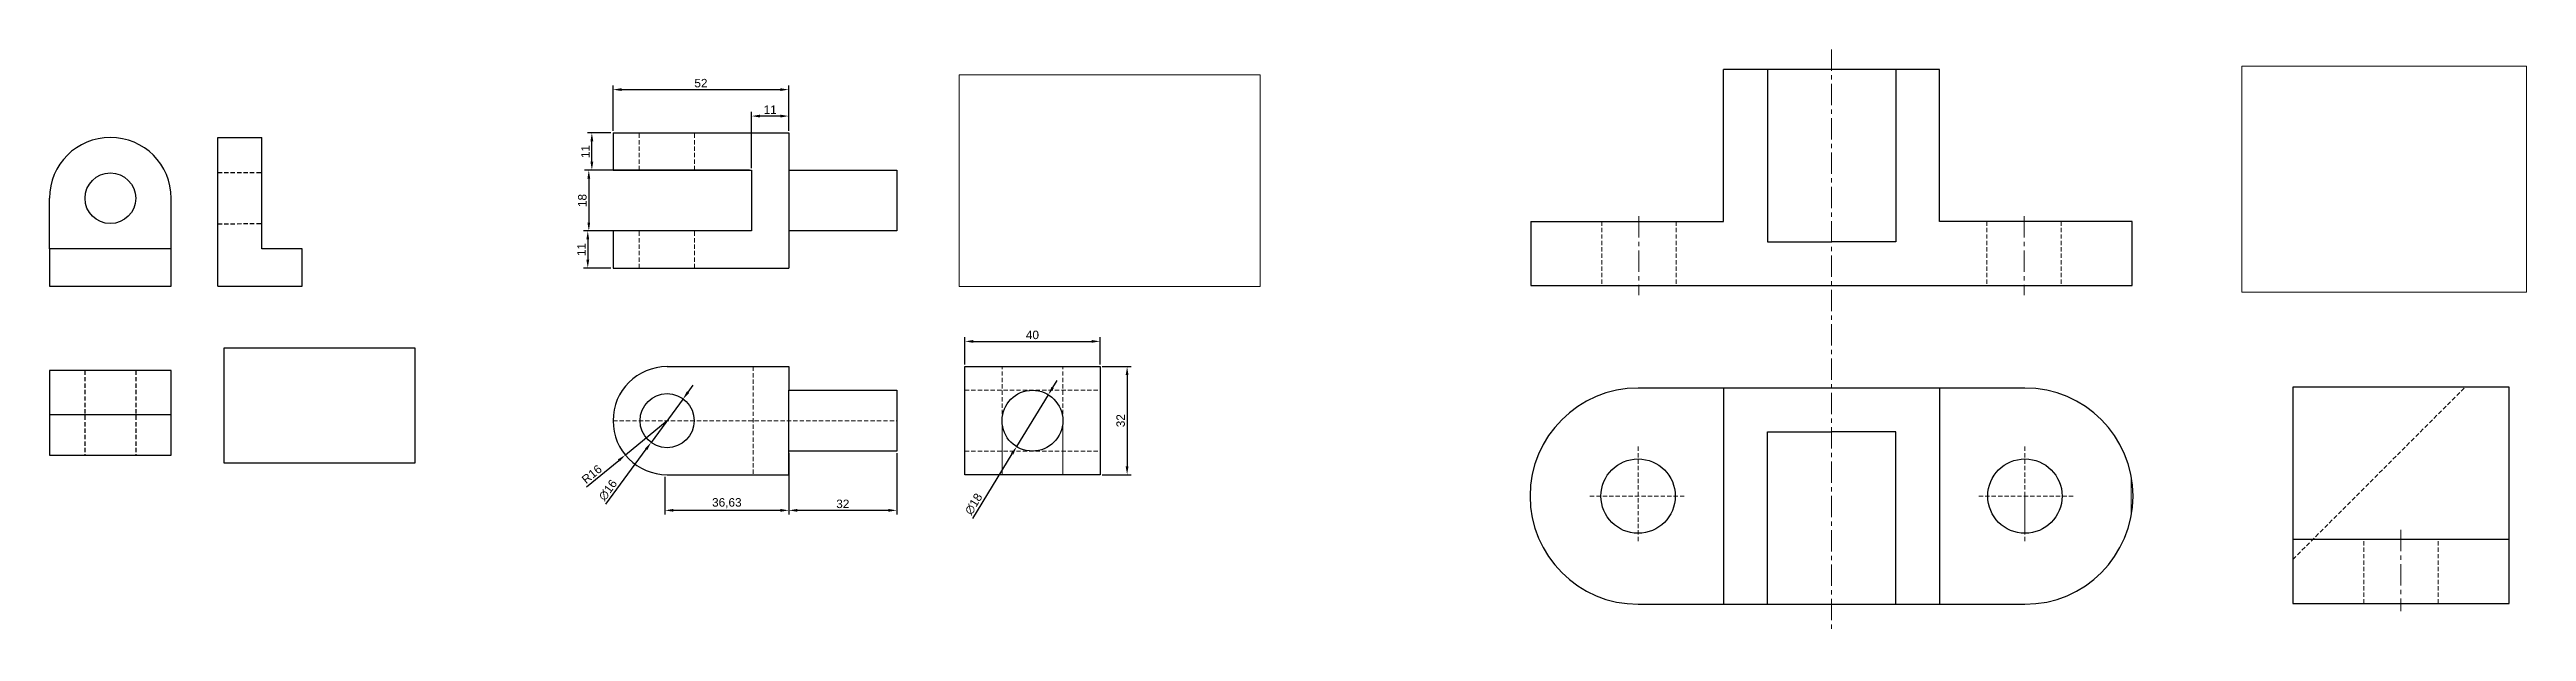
# Model space of a CAD drawing. Header units: millimetres. Extents: x -3408 to 1290, y -101 to 344.
# Drawn here: x 181 to 914, y 167 to 340 of the extents above; entities that cross this region are included whole.
import ezdxf

# ---------------------------------------------------------------- set-up
doc = ezdxf.new("R2010")
doc.units = ezdxf.units.MM
doc.header["$LTSCALE"] = 0.2
doc.linetypes.add('CENTER', pattern=[50.8, 31.75, -6.35, 6.35, -6.35])
doc.linetypes.add('HIDDEN', pattern=[9.525, 6.35, -3.175])
doc.styles.get("Standard").update_dxf_attribs({"font": 'arial.ttf'})
doc.dimstyles.new('ISO-25', dxfattribs={"dimtxt": 2.5, "dimasz": 2.5, "dimexe": 1.25, "dimexo": 0.625, "dimtad": 1, "dimtxsty": 'Standard', "dimcen": 2.5, "dimadec": 0, "dimazin": 0, "dimtfac": 1, "dimtmove": 0, "dimatfit": 3, "dimfxl": 1, "dimarcsym": 0})
picture_1 = doc.add_image_def('image1.png', size_in_pixel=(710, 430))
picture_2 = doc.add_image_def('image2.png', size_in_pixel=(650, 457))
picture_3 = doc.add_image_def('image3.jpg', size_in_pixel=(561, 446))

msp = doc.modelspace()

# ---------------------------------------------------------------- blocks, each defined once
blk = doc.blocks.new('*D2')
at = {"color": 0, "lineweight": -2, "transparency": 16777216}
for p, q in [((347.7, 315.48), (347.7, 328.95)), ((350.2, 327.7), (397.2, 327.7)), ((399.7, 315.48), (399.7, 328.95))]:
    blk.add_line(p, q, dxfattribs=at)
at = {"color": 0, "lineweight": 9, "transparency": 16777216}
for points in [[(350.2, 328.12), (350.2, 327.29), (347.7, 327.7)], [(397.2, 328.12), (397.2, 327.29), (399.7, 327.7)]]:
    blk.add_solid(points, dxfattribs=at)
at = {"layer": 'Defpoints', "color": 0, "lineweight": 9, "transparency": 16777216}
for p in [(399.7, 327.7), (347.7, 314.86), (399.7, 314.86)]:
    blk.add_point(p, dxfattribs=at)
at = {"color": 0, "transparency": 16777216, "insert": (373.7, 329.6), "char_height": 2.5, "attachment_point": 5}
blk.add_mtext('52', dxfattribs=at)
blk = doc.blocks.new('*D3')
at = {"color": 0, "lineweight": -2, "transparency": 16777216}
for p, q in [((388.7, 304.48), (388.7, 321.12)), ((397.2, 319.87), (391.2, 319.87)), ((399.7, 315.48), (399.7, 321.12))]:
    blk.add_line(p, q, dxfattribs=at)
at = {"color": 0, "lineweight": 9, "transparency": 16777216}
for points in [[(391.2, 320.28), (391.2, 319.45), (388.7, 319.87)], [(397.2, 320.28), (397.2, 319.45), (399.7, 319.87)]]:
    blk.add_solid(points, dxfattribs=at)
at = {"layer": 'Defpoints', "color": 0, "lineweight": 9, "transparency": 16777216}
for p in [(388.7, 319.87), (399.7, 314.86), (388.7, 303.86)]:
    blk.add_point(p, dxfattribs=at)
at = {"color": 0, "transparency": 16777216, "insert": (394.2, 321.75), "char_height": 2.5, "attachment_point": 5}
blk.add_mtext('11', dxfattribs=at)
blk = doc.blocks.new('*D4')
at = {"color": 0, "lineweight": -2, "transparency": 16777216}
for p, q in [((347.07, 314.86), (340.17, 314.86)), ((341.42, 306.36), (341.42, 312.36)), ((347.07, 303.86), (340.17, 303.86))]:
    blk.add_line(p, q, dxfattribs=at)
at = {"color": 0, "lineweight": 9, "transparency": 16777216}
for points in [[(341, 312.36), (341.84, 312.36), (341.42, 314.86)], [(341, 306.36), (341.84, 306.36), (341.42, 303.86)]]:
    blk.add_solid(points, dxfattribs=at)
at = {"layer": 'Defpoints', "color": 0, "lineweight": 9, "transparency": 16777216}
for p in [(341.42, 314.86), (347.7, 314.86), (347.7, 303.86)]:
    blk.add_point(p, dxfattribs=at)
at = {"color": 0, "transparency": 16777216, "insert": (339.54, 309.36), "char_height": 2.5, "attachment_point": 5, "rotation": 90}
blk.add_mtext('11', dxfattribs=at)
blk = doc.blocks.new('*D5')
at = {"color": 0, "lineweight": -2, "transparency": 16777216}
for p, q in [((388.07, 303.86), (339.27, 303.86)), ((340.52, 301.36), (340.52, 288.36)), ((388.07, 285.86), (339.27, 285.86))]:
    blk.add_line(p, q, dxfattribs=at)
at = {"color": 0, "lineweight": 9, "transparency": 16777216}
for points in [[(340.1, 301.36), (340.93, 301.36), (340.52, 303.86)], [(340.1, 288.36), (340.93, 288.36), (340.52, 285.86)]]:
    blk.add_solid(points, dxfattribs=at)
at = {"layer": 'Defpoints', "color": 0, "lineweight": 9, "transparency": 16777216}
for p in [(388.7, 303.86), (340.52, 285.86), (388.7, 285.86)]:
    blk.add_point(p, dxfattribs=at)
at = {"color": 0, "transparency": 16777216, "insert": (338.61, 294.86), "char_height": 2.5, "attachment_point": 5, "rotation": 90}
blk.add_mtext('18', dxfattribs=at)
blk = doc.blocks.new('*D6')
at = {"color": 0, "lineweight": -2, "transparency": 16777216}
for p, q in [((347.07, 285.86), (338.96, 285.86)), ((340.21, 283.36), (340.21, 277.36)), ((347.07, 274.86), (338.96, 274.86))]:
    blk.add_line(p, q, dxfattribs=at)
at = {"color": 0, "lineweight": 9, "transparency": 16777216}
for points in [[(339.8, 283.36), (340.63, 283.36), (340.21, 285.86)], [(339.8, 277.36), (340.63, 277.36), (340.21, 274.86)]]:
    blk.add_solid(points, dxfattribs=at)
at = {"layer": 'Defpoints', "color": 0, "lineweight": 9, "transparency": 16777216}
for p in [(347.7, 285.86), (340.21, 274.86), (347.7, 274.86)]:
    blk.add_point(p, dxfattribs=at)
at = {"color": 0, "transparency": 16777216, "insert": (338.33, 280.36), "char_height": 2.5, "attachment_point": 5, "rotation": 90}
blk.add_mtext('11', dxfattribs=at)
blk = doc.blocks.new('*D7')
at = {"color": 0, "lineweight": -2, "transparency": 16777216}
for p, q in [((368.43, 236.15), (358.96, 223.25)), ((369.91, 238.16), (371.39, 240.18)), ((345.53, 204.95), (357.48, 221.23))]:
    blk.add_line(p, q, dxfattribs=at)
at = {"color": 0, "lineweight": 9, "transparency": 16777216}
for points in [[(369.57, 238.41), (370.24, 237.92), (368.43, 236.15)], [(357.15, 221.48), (357.82, 220.99), (358.96, 223.25)]]:
    blk.add_solid(points, dxfattribs=at)
at = {"layer": 'Defpoints', "color": 0, "lineweight": 9, "transparency": 16777216}
for p in [(368.43, 236.15), (358.96, 223.25)]:
    blk.add_point(p, dxfattribs=at)
at = {"color": 0, "transparency": 16777216, "insert": (346.18, 209.16), "char_height": 2.5, "attachment_point": 5, "rotation": 53.72484}
blk.add_mtext('∅16', dxfattribs=at)
blk = doc.blocks.new('*D8')
at = {"color": 0, "lineweight": -2, "transparency": 16777216}
for p, q in [((363.06, 213.07), (363.06, 201.9)), ((399.7, 213.07), (399.7, 201.9)), ((397.2, 203.15), (365.56, 203.15))]:
    blk.add_line(p, q, dxfattribs=at)
at = {"color": 0, "lineweight": 9, "transparency": 16777216}
for points in [[(365.56, 203.57), (365.56, 202.74), (363.06, 203.15)], [(397.2, 203.57), (397.2, 202.74), (399.7, 203.15)]]:
    blk.add_solid(points, dxfattribs=at)
at = {"layer": 'Defpoints', "color": 0, "lineweight": 9, "transparency": 16777216}
for p in [(363.06, 213.7), (399.7, 213.7), (363.06, 203.15)]:
    blk.add_point(p, dxfattribs=at)
at = {"color": 0, "transparency": 16777216, "insert": (381.38, 205.28), "char_height": 2.5, "attachment_point": 5}
blk.add_mtext('36,63', dxfattribs=at)
blk = doc.blocks.new('*D9')
at = {"color": 0, "lineweight": -2, "transparency": 16777216}
for p, q in [((399.7, 220.07), (399.7, 201.9)), ((431.7, 220.07), (431.7, 201.9)), ((429.2, 203.15), (402.2, 203.15))]:
    blk.add_line(p, q, dxfattribs=at)
at = {"color": 0, "lineweight": 9, "transparency": 16777216}
for points in [[(402.2, 203.57), (402.2, 202.74), (399.7, 203.15)], [(429.2, 203.57), (429.2, 202.74), (431.7, 203.15)]]:
    blk.add_solid(points, dxfattribs=at)
at = {"layer": 'Defpoints', "color": 0, "lineweight": 9, "transparency": 16777216}
for p in [(399.7, 220.7), (431.7, 220.7), (399.7, 203.15)]:
    blk.add_point(p, dxfattribs=at)
at = {"color": 0, "transparency": 16777216, "insert": (415.7, 205.06), "char_height": 2.5, "attachment_point": 5}
blk.add_mtext('32', dxfattribs=at)
blk = doc.blocks.new('*D10')
at = {"color": 0, "lineweight": -2, "transparency": 16777216}
for p, q in [((363.7, 229.7), (351.33, 219.54)), ((339.83, 210.09), (349.4, 217.95))]:
    blk.add_line(p, q, dxfattribs=at)
at = {"color": 0, "lineweight": 9, "transparency": 16777216}
blk.add_solid([(349.14, 218.28), (349.67, 217.63), (351.33, 219.54)], dxfattribs=at)
at = {"layer": 'Defpoints', "color": 0, "lineweight": 9, "transparency": 16777216}
for p in [(363.7, 229.7), (351.33, 219.54)]:
    blk.add_point(p, dxfattribs=at)
at = {"color": 0, "transparency": 16777216, "insert": (341.41, 213.85), "char_height": 2.5, "attachment_point": 5, "rotation": 39.41545}
blk.add_mtext('R16', dxfattribs=at)
blk = doc.blocks.new('*D11')
at = {"color": 0, "lineweight": -2, "transparency": 16777216}
for p, q in [((451.84, 246.32), (451.84, 254.42)), ((454.34, 253.17), (489.34, 253.17)), ((491.84, 246.32), (491.84, 254.42))]:
    blk.add_line(p, q, dxfattribs=at)
at = {"color": 0, "lineweight": 9, "transparency": 16777216}
for points in [[(454.34, 253.59), (454.34, 252.75), (451.84, 253.17)], [(489.34, 253.59), (489.34, 252.75), (491.84, 253.17)]]:
    blk.add_solid(points, dxfattribs=at)
at = {"layer": 'Defpoints', "color": 0, "lineweight": 9, "transparency": 16777216}
for p in [(491.84, 253.17), (451.84, 245.7), (491.84, 245.7)]:
    blk.add_point(p, dxfattribs=at)
at = {"color": 0, "transparency": 16777216, "insert": (471.84, 255.07), "char_height": 2.5, "attachment_point": 5}
blk.add_mtext('40', dxfattribs=at)
blk = doc.blocks.new('*D12')
at = {"color": 0, "lineweight": -2, "transparency": 16777216}
for p, q in [((492.47, 245.7), (501.11, 245.7)), ((499.86, 243.2), (499.86, 216.2)), ((492.47, 213.7), (501.11, 213.7))]:
    blk.add_line(p, q, dxfattribs=at)
at = {"color": 0, "lineweight": 9, "transparency": 16777216}
for points in [[(499.44, 243.2), (500.28, 243.2), (499.86, 245.7)], [(499.44, 216.2), (500.28, 216.2), (499.86, 213.7)]]:
    blk.add_solid(points, dxfattribs=at)
at = {"layer": 'Defpoints', "color": 0, "lineweight": 9, "transparency": 16777216}
for p in [(491.84, 245.7), (491.84, 213.7), (499.86, 213.7)]:
    blk.add_point(p, dxfattribs=at)
at = {"color": 0, "transparency": 16777216, "insert": (497.96, 229.7), "char_height": 2.5, "attachment_point": 5, "rotation": 90}
blk.add_mtext('32', dxfattribs=at)
blk = doc.blocks.new('*D13')
at = {"color": 0, "lineweight": -2, "transparency": 16777216}
for p, q in [((476.54, 237.38), (467.15, 222.02)), ((477.84, 239.51), (479.15, 241.64)), ((454.15, 200.78), (465.84, 219.89))]:
    blk.add_line(p, q, dxfattribs=at)
at = {"color": 0, "lineweight": 9, "transparency": 16777216}
for points in [[(477.49, 239.73), (478.2, 239.29), (476.54, 237.38)], [(465.49, 220.11), (466.2, 219.67), (467.15, 222.02)]]:
    blk.add_solid(points, dxfattribs=at)
at = {"layer": 'Defpoints', "color": 0, "lineweight": 9, "transparency": 16777216}
for p in [(476.54, 237.38), (467.15, 222.02)]:
    blk.add_point(p, dxfattribs=at)
at = {"color": 0, "transparency": 16777216, "insert": (454.44, 205.03), "char_height": 2.5, "attachment_point": 5, "rotation": 58.54609}
blk.add_mtext('∅18', dxfattribs=at)

# ---------------------------------------------------------------- dimensions: what is measured, and where the dimension line sits
for base, p1, p2, picture, middle in [((399.695, 327.703), (347.695, 314.859), (399.695, 314.859), '*D2', (373.695, 329.604)), ((388.695, 319.866), (399.695, 314.859), (388.695, 303.859), '*D3', (394.195, 321.747)), ((491.843, 253.17), (451.843, 245.7), (491.843, 245.7), '*D11', (471.843, 255.072)), ((399.695, 203.154), (431.695, 220.7), (399.695, 220.7), '*D9', (415.695, 205.056)), ((363.065, 203.154), (399.695, 213.7), (363.065, 213.7), '*D8', (381.38, 205.281))]:
    dim = msp.add_linear_dim(base=base, p1=p1, p2=p2, dimstyle='ISO-25')
    dim.commit()
    dim.dimension.update_dxf_attribs({"geometry": picture, "text_midpoint": middle})
for base, p1, p2, picture, middle in [((341.421, 314.859), (347.695, 303.859), (347.695, 314.859), '*D4', (339.541, 309.359)), ((340.516, 285.859), (388.695, 303.859), (388.695, 285.859), '*D5', (338.615, 294.859)), ((340.214, 274.859), (347.695, 285.859), (347.695, 274.859), '*D6', (338.334, 280.359)), ((499.859, 213.7), (491.843, 245.7), (491.843, 213.7), '*D12', (497.956, 229.7))]:
    dim = msp.add_linear_dim(base=base, p1=p1, p2=p2, angle=90, dimstyle='ISO-25')
    dim.commit()
    dim.dimension.update_dxf_attribs({"geometry": picture, "text_midpoint": middle})
for p1, p2, picture, middle in [((368.429, 236.149), (358.962, 223.25), '*D7', (347.765, 207.993)), ((476.539, 237.377), (467.146, 222.022), '*D13', (456.125, 204.005))]:
    dim = msp.add_diameter_dim_2p(p1=p1, p2=p2, dimstyle='ISO-25')
    dim.commit()
    dim.dimension.update_dxf_attribs({"geometry": picture, "text_midpoint": middle, "dimtype": 163})
dim = msp.add_radius_dim(center=(363.695, 229.7), mpoint=(351.334, 219.541), dimstyle='ISO-25')
dim.commit()
dim.dimension.update_dxf_attribs({"geometry": '*D10', "text_midpoint": (342.62, 212.378), "dimtype": 164})

# ---------------------------------------------------------------- linework, layer by layer
at = {"linetype": 'CENTER', "lineweight": 9}
for p, q in [((708.384, 339.563), (708.384, 167.305)), ((651.384, 290.252), (651.384, 266.862)), ((765.384, 290.252), (765.384, 266.862)), ((876.95, 197.404), (876.95, 173.271))]:
    msp.add_line(p, q, dxfattribs=at)
at = {"lineweight": 30}
for p, q in [((676.384, 288.671), (676.384, 333.671)), ((689.384, 333.671), (689.384, 282.671)), ((727.384, 333.671), (727.384, 282.671)), ((740.384, 288.671), (740.384, 333.671)), ((230.688, 313.541), (243.688, 313.541)), ((230.688, 294.77), (230.688, 313.541)), ((243.688, 295.541), (243.688, 313.541)), ((347.695, 314.859), (347.695, 303.859)), ((347.695, 314.859), (399.695, 314.859)), ((399.695, 314.859), (399.695, 274.859)), ((347.695, 303.859), (388.695, 303.859)), ((388.695, 303.859), (388.695, 285.859)), ((399.695, 303.859), (431.695, 303.859)), ((431.695, 303.859), (431.695, 285.859)), ((180.881, 280.541), (180.881, 295.541)), ((216.881, 280.541), (216.881, 295.541)), ((230.688, 269.541), (230.688, 294.77)), ((243.688, 280.541), (243.688, 295.541)), ((619.384, 288.671), (676.384, 288.671)), ((797.384, 288.671), (740.384, 288.671)), ((216.881, 280.541), (180.881, 280.541)), ((180.881, 280.541), (180.881, 269.541)), ((216.881, 269.541), (216.881, 280.541)), ((255.688, 280.541), (243.688, 280.541)), ((255.688, 269.541), (255.688, 280.541)), ((388.695, 285.859), (347.695, 285.859)), ((347.695, 285.859), (347.695, 274.859)), ((431.695, 285.859), (399.695, 285.859)), ((689.384, 282.671), (708.384, 282.671)), ((727.384, 282.671), (708.384, 282.671)), ((347.695, 274.859), (399.695, 274.859)), ((180.881, 269.541), (216.881, 269.541)), ((230.688, 269.541), (255.688, 269.541)), ((216.881, 244.526), (180.881, 244.526)), ((180.881, 244.526), (180.881, 231.526)), ((216.881, 231.526), (216.881, 244.526)), ((363.695, 245.7), (399.695, 245.7)), ((399.695, 245.7), (399.695, 238.7)), ((451.843, 245.7), (491.843, 245.7)), ((451.843, 213.7), (451.843, 245.7)), ((491.843, 245.7), (491.843, 213.7)), ((399.695, 220.7), (399.695, 238.7)), ((399.695, 238.7), (431.695, 238.7)), ((431.695, 238.7), (431.695, 220.7)), ((676.384, 239.372), (676.384, 175.372)), ((740.384, 239.372), (740.384, 175.372)), ((180.881, 231.526), (180.881, 219.526)), ((180.881, 231.526), (216.881, 231.526)), ((216.881, 219.526), (216.881, 231.526)), ((431.695, 220.7), (399.695, 220.7)), ((399.695, 213.7), (399.695, 220.7)), ((689.384, 175.372), (689.384, 226.372)), ((689.384, 226.372), (708.384, 226.372)), ((727.384, 226.372), (708.384, 226.372)), ((727.384, 175.372), (727.384, 226.372)), ((180.881, 219.526), (216.881, 219.526)), ((363.695, 213.7), (399.695, 213.7)), ((491.843, 213.7), (451.843, 213.7)), ((844.95, 194.626), (908.95, 194.626))]:
    msp.add_line(p, q, dxfattribs=at)
at = {"lineweight": 9}
for p, q in [((676.384, 333.671), (689.384, 333.671)), ((619.384, 269.671), (619.384, 288.671)), ((619.384, 288.671), (651.384, 288.671)), ((651.384, 288.671), (640.384, 288.671)), ((797.384, 269.671), (797.384, 288.671)), ((640.384, 269.671), (640.384, 269.671)), ((640.384, 269.671), (640.384, 269.671)), ((462.843, 229.7), (462.843, 213.7)), ((480.843, 229.7), (480.843, 213.7)), ((765.637, 207.372), (765.637, 196.372)), ((876.95, 175.626), (865.95, 175.626))]:
    msp.add_line(p, q, dxfattribs=at)
at = {"linetype": 'HIDDEN', "lineweight": 9}
for p, q in [((355.415, 303.859), (355.415, 314.859)), ((371.815, 303.859), (371.815, 314.859)), ((640.384, 288.671), (640.384, 269.671)), ((662.384, 288.671), (662.384, 269.671)), ((754.384, 288.671), (754.384, 269.671)), ((776.384, 288.671), (776.384, 269.671)), ((355.415, 274.859), (355.415, 285.859)), ((371.815, 274.859), (371.815, 285.859)), ((389.126, 245.7), (389.126, 213.7)), ((462.843, 229.7), (462.843, 245.7)), ((480.843, 229.7), (480.843, 245.7)), ((451.843, 238.7), (491.843, 238.7)), ((844.95, 188.626), (895.95, 239.626)), ((347.695, 229.7), (431.695, 229.7)), ((451.843, 220.7), (491.843, 220.7)), ((651.132, 222.008), (651.132, 193.721)), ((765.637, 222.008), (765.637, 193.721)), ((636.861, 207.372), (665.367, 207.372)), ((779.907, 207.372), (751.401, 207.372)), ((865.95, 175.626), (865.95, 194.626)), ((887.95, 175.626), (887.95, 194.626))]:
    msp.add_line(p, q, dxfattribs=at)
at = {"linetype": 'HIDDEN'}
for p, q in [((230.688, 303.127), (243.688, 303.127)), ((230.688, 287.996), (243.688, 288.041)), ((191.321, 244.526), (191.321, 219.526)), ((206.473, 244.526), (206.473, 219.526))]:
    msp.add_line(p, q, dxfattribs=at)
at = {"lineweight": 30}
for points in [[(740.384, 333.671), (676.384, 333.671)], [(619.384, 288.671), (619.384, 269.671), (797.384, 269.671), (797.384, 288.671)], [(765.637, 239.372), (651.132, 239.372)], [(651.132, 175.372), (765.637, 175.372)]]:
    msp.add_lwpolyline(points, dxfattribs=at)
msp.add_lwpolyline([(844.95, 175.626), (908.95, 175.626), (908.95, 239.626), (844.95, 239.626)], close=True, dxfattribs=at)
at = {"lineweight": 9}
msp.add_lwpolyline([(797.132, 201.711), (797.132, 213.032)], dxfattribs=at)
at = {"lineweight": 30}
for centre, radius in [((198.881, 295.541), 7.5), ((363.695, 229.7), 8), ((471.843, 229.7), 9), ((651.132, 207.372), 11), ((765.637, 207.372), 11)]:
    msp.add_circle(centre, radius, dxfattribs=at)
for centre, radius, start, end in [((198.881, 295.541), 18, 0, 180), ((363.695, 229.7), 16, 90, 270), ((651.132, 207.372), 32, 90, 270), ((765.637, 207.372), 32, 270, 90)]:
    msp.add_arc(centre, radius, start, end, dxfattribs=at)

msp.set_redraw_order([(e.dxf.handle, doc.entitydb.next_handle()) for e in msp.query("TEXT MTEXT ATTDEF DIMENSION ARC_DIMENSION")])  # texts and dimensions are drawn at this point

# ---------------------------------------------------------------- pictures from other files: only their frames are drawn
at = {"lineweight": 9}
image = msp.add_image(picture_2, insert=(450.154, 269.4), size_in_units=(89.093, 62.64), dxfattribs=at)
image.dxf.flags = 7
image = msp.add_image(picture_3, insert=(829.846, 267.7), size_in_units=(84.252, 66.981), dxfattribs=at)
image.dxf.flags = 7
image = msp.add_image(picture_1, insert=(232.62, 217.1), size_in_units=(56.364, 34.136))
image.dxf.flags = 7

doc.saveas('drawing.dxf')
